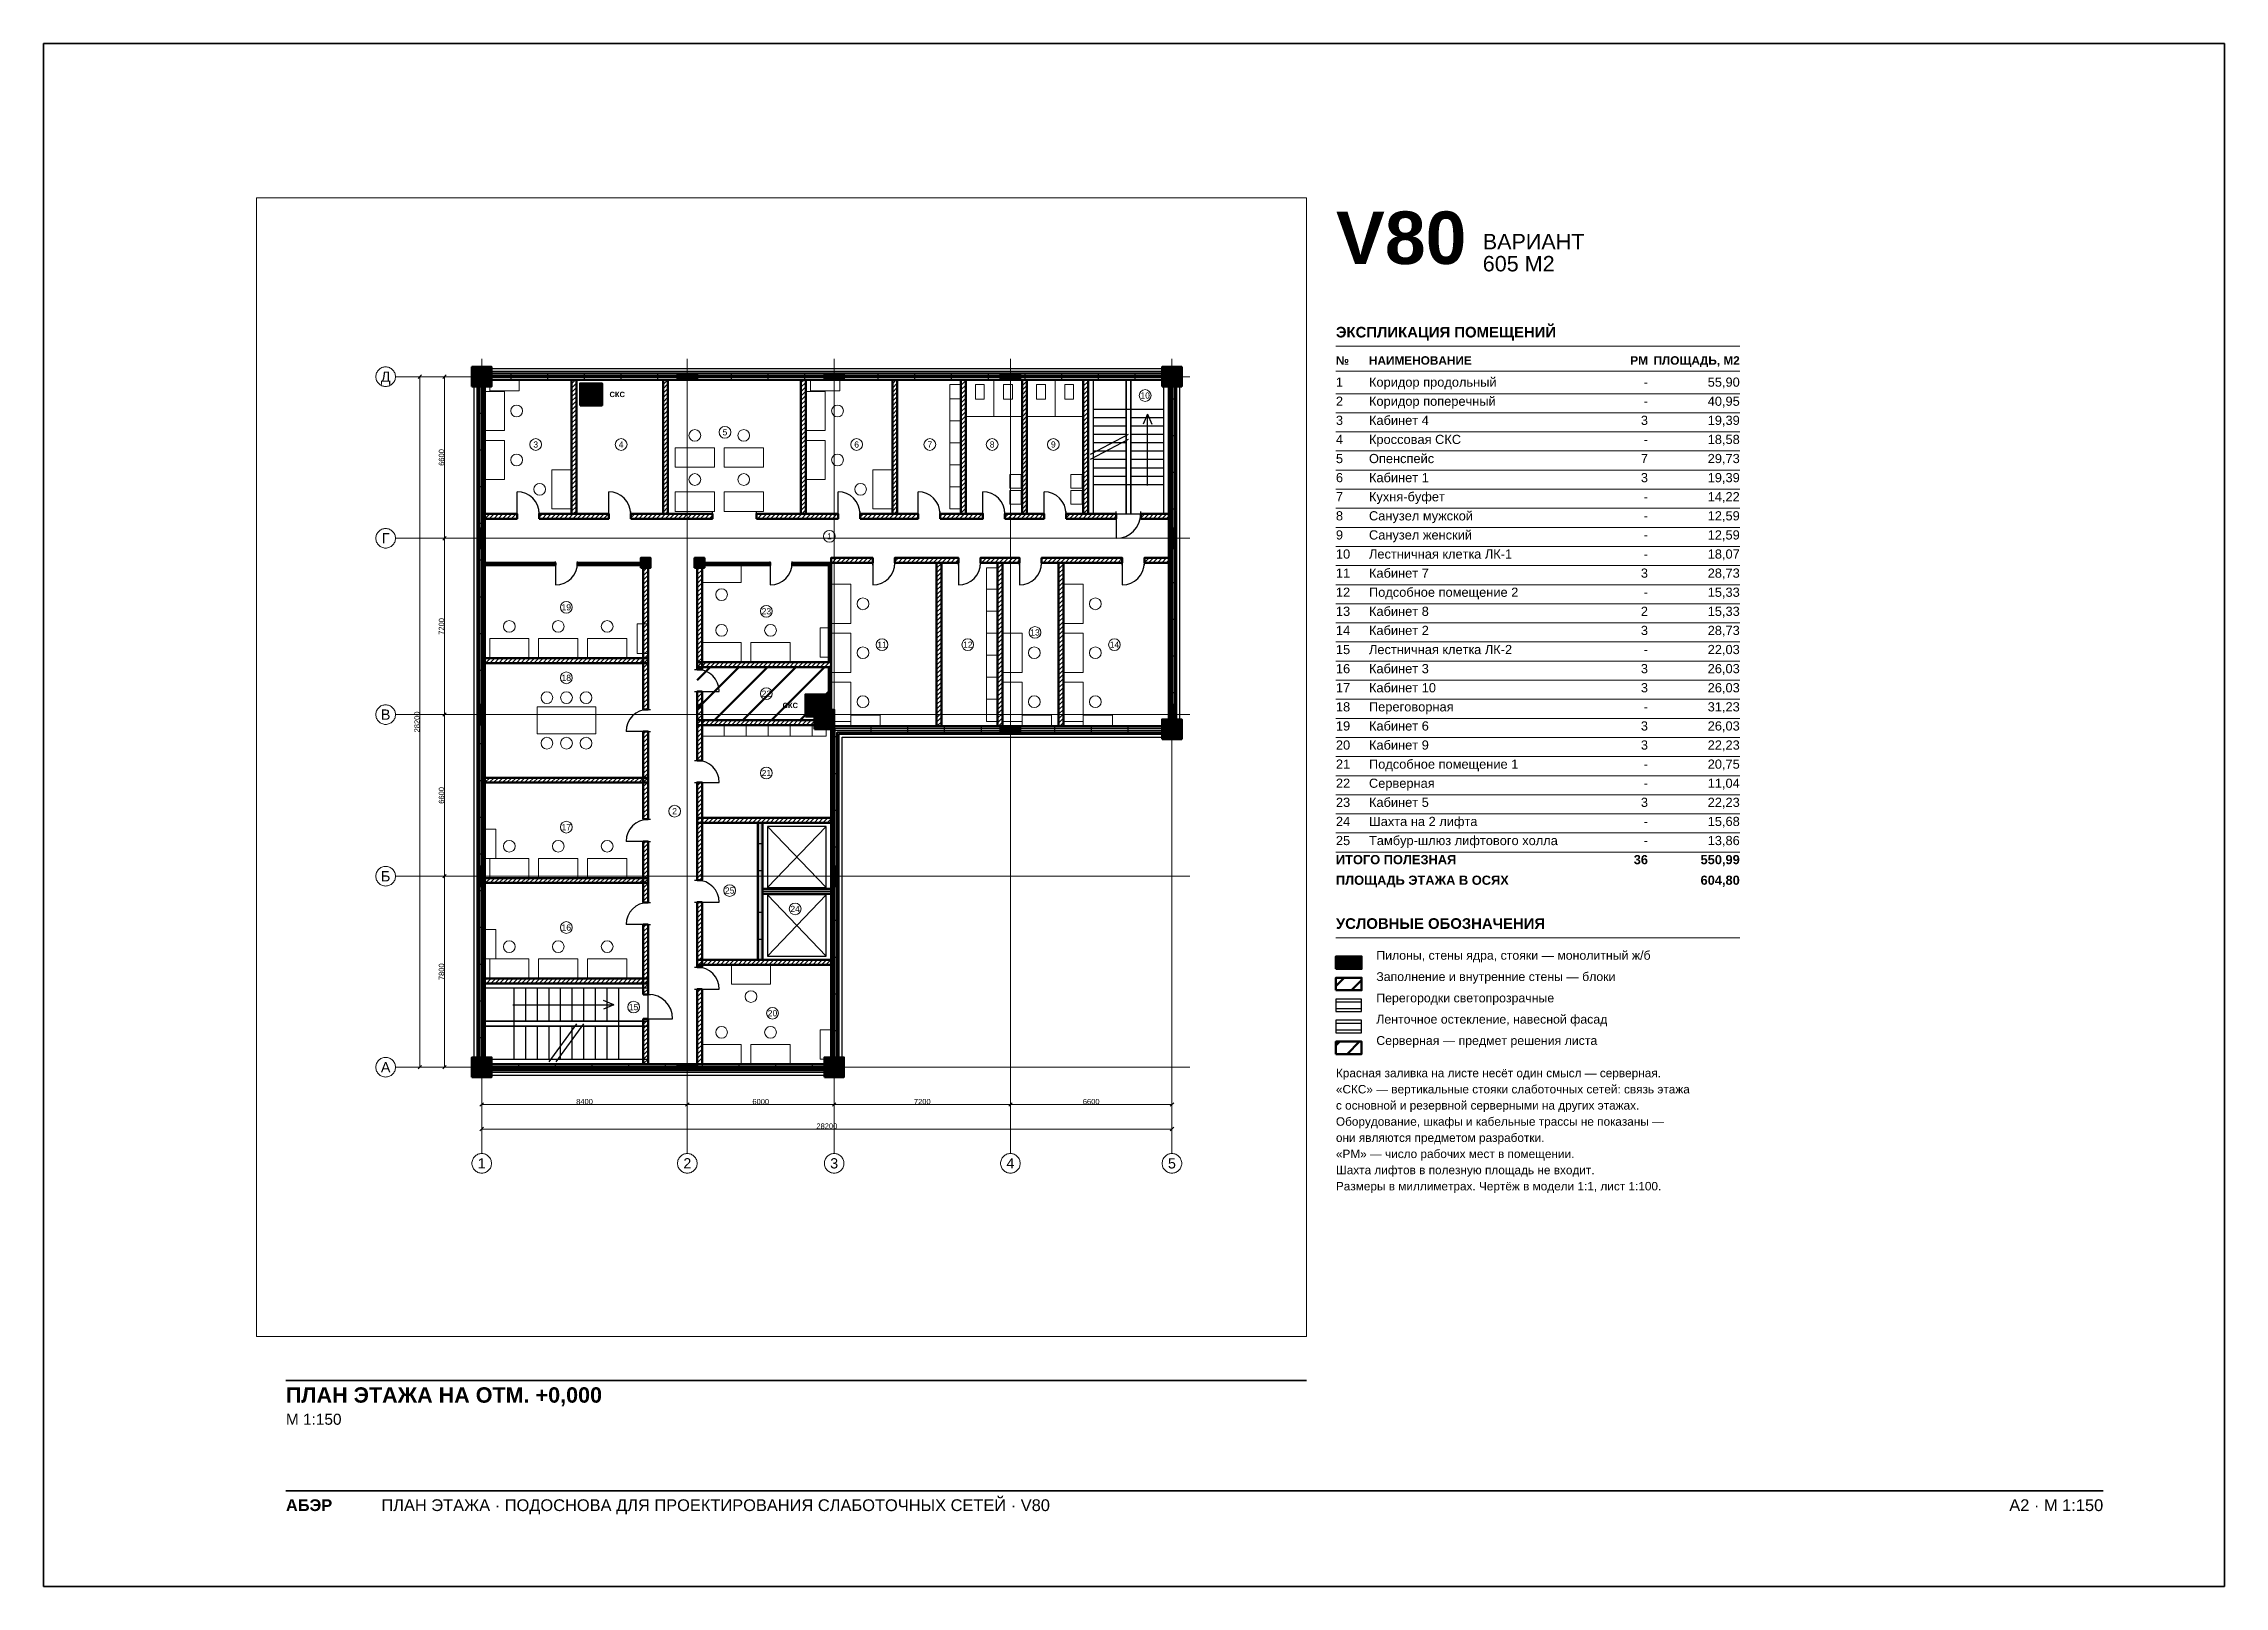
# Paper-space layout 'A2-1-100' of a CAD drawing. Header units: millimetres. Extents: x 0 to 594, y 0 to 420.
# The model-space entities are those that its viewports show. They can reach past a viewport. Long polylines and large blocks are cut down to what shows.
import ezdxf
from ezdxf.enums import TextEntityAlignment as Align

# ---------------------------------------------------------------- set-up
doc = ezdxf.new("R2010")
doc.units = ezdxf.units.MM
doc.linetypes.add('CENTER2', pattern=[2.541, 1.587, -0.318, 0.318, -0.318])
for name, color, linetype, lineweight in [('A-ANNO-LEGEND', 7, 'CONTINUOUS', 18), ('A-ANNO-NOTES', 8, 'CONTINUOUS', 13), ('A-ANNO-ROOM', 7, 'CONTINUOUS', 18), ('A-ANNO-TABLE', 7, 'CONTINUOUS', 18), ('A-DIMS', 8, 'CONTINUOUS', 13), ('A-DOOR', 3, 'CONTINUOUS', 25), ('A-ELEV', 7, 'CONTINUOUS', 25), ('A-FACADE-PANEL', 8, 'CONTINUOUS', 25), ('A-FURN', 8, 'CONTINUOUS', 18), ('A-GLAZ-RIBBON', 5, 'CONTINUOUS', 25), ('A-GRID', 8, 'CENTER2', 13), ('A-HATCH', 9, 'CONTINUOUS', 9), ('A-OUTLINE', 7, 'CONTINUOUS', 50), ('A-SANI', 8, 'CONTINUOUS', 18), ('A-STAIR', 7, 'CONTINUOUS', 25), ('A-TITLE', 7, 'CONTINUOUS', 35), ('A-VIEWPORT', 8, 'CONTINUOUS', 9), ('A-WALL-BLOCK', 9, 'CONTINUOUS', 50), ('A-WALL-GLASS', 4, 'CONTINUOUS', 25), ('A-WALL-RC', 7, 'CONTINUOUS', 50), ('E-SCS-RISER', 1, 'CONTINUOUS', 50), ('E-SERVER-ROOM', 1, 'CONTINUOUS', 50)]:
    doc.layers.add(name, color=color, linetype=linetype, lineweight=lineweight)
doc.styles.add('Arial', font='arial.ttf')
doc.styles.add('Arial-Bold', font='arialbd.ttf')
doc.styles.get("Standard").update_dxf_attribs({"font": 'arial.ttf'})

psp = doc.layouts.new('A2-1-100')

# ---------------------------------------------------------------- texts
at = {"layer": 'A-ANNO-LEGEND'}
for s, height, style, p in [('УСЛОВНЫЕ ОБОЗНАЧЕНИЯ', 2.9, 'Arial-Bold', (352, 179)), ('Пилоны, стены ядра, стояки — монолитный ж/б', 2.4, 'Arial', (363, 170.6)), ('Заполнение и внутренние стены — блоки', 2.4, 'Arial', (363, 164.8)), ('Перегородки светопрозрачные', 2.4, 'Arial', (363, 159)), ('Ленточное остекление, навесной фасад', 2.4, 'Arial', (363, 153.2)), ('Серверная — предмет решения листа', 2.4, 'Arial', (363, 147.4))]:
    psp.add_text(s, height=height, dxfattribs=dict(at, style=style)).set_placement(p)
at = {"layer": 'A-ANNO-NOTES', "style": 'Arial'}
for s, p in [('«СКС» — вертикальные стояки слаботочных сетей: связь этажа', (352, 134.2)), ('Красная заливка на листе несёт один смысл — серверная.', (352, 138.6)), ('с основной и резервной серверными на других этажах.', (352, 129.8)), ('Оборудование, шкафы и кабельные трассы не показаны —', (352, 125.4)), ('они являются предметом разработки.', (352, 121)), ('«РМ» — число рабочих мест в помещении.', (352, 116.6)), ('Шахта лифтов в полезную площадь не входит.', (352, 112.2)), ('Размеры в миллиметрах. Чертёж в модели 1:1, лист 1:100.', (352, 107.8))]:
    psp.add_text(s, height=2.3, dxfattribs=at).set_placement(p)
at = {"layer": 'A-ANNO-TABLE'}
for s, height, style, p in [('ЭКСПЛИКАЦИЯ ПОМЕЩЕНИЙ', 2.9, 'Arial-Bold', (352, 340)), ('№', 2.3, 'Arial-Bold', (352, 332.6)), ('НАИМЕНОВАНИЕ', 2.3, 'Arial-Bold', (361, 332.6)), ('1', 2.5, 'Arial', (352, 326.6)), ('Коридор продольный', 2.5, 'Arial', (361, 326.6)), ('2', 2.5, 'Arial', (352, 321.4)), ('Коридор поперечный', 2.5, 'Arial', (361, 321.4)), ('3', 2.5, 'Arial', (352, 316.2)), ('Кабинет 4', 2.5, 'Arial', (361, 316.2)), ('4', 2.5, 'Arial', (352, 311)), ('Кроссовая СКС', 2.5, 'Arial', (361, 311)), ('5', 2.5, 'Arial', (352, 305.8)), ('6', 2.5, 'Arial', (352, 300.6)), ('Опенспейс', 2.5, 'Arial', (361, 305.8)), ('Кабинет 1', 2.5, 'Arial', (361, 300.6)), ('7', 2.5, 'Arial', (352, 295.4)), ('Кухня-буфет', 2.5, 'Arial', (361, 295.4)), ('8', 2.5, 'Arial', (352, 290.2)), ('Санузел мужской', 2.5, 'Arial', (361, 290.2)), ('9', 2.5, 'Arial', (352, 285)), ('Санузел женский', 2.5, 'Arial', (361, 285)), ('10', 2.5, 'Arial', (352, 279.8)), ('Лестничная клетка ЛК-1', 2.5, 'Arial', (361, 279.8)), ('11', 2.5, 'Arial', (352, 274.6)), ('Кабинет 7', 2.5, 'Arial', (361, 274.6)), ('12', 2.5, 'Arial', (352, 269.4)), ('Подсобное помещение 2', 2.5, 'Arial', (361, 269.4)), ('13', 2.5, 'Arial', (352, 264.2)), ('14', 2.5, 'Arial', (352, 259)), ('Кабинет 8', 2.5, 'Arial', (361, 264.2)), ('Кабинет 2', 2.5, 'Arial', (361, 259)), ('15', 2.5, 'Arial', (352, 253.8)), ('Лестничная клетка ЛК-2', 2.5, 'Arial', (361, 253.8)), ('16', 2.5, 'Arial', (352, 248.6)), ('Кабинет 3', 2.5, 'Arial', (361, 248.6)), ('17', 2.5, 'Arial', (352, 243.4)), ('Кабинет 10', 2.5, 'Arial', (361, 243.4)), ('18', 2.5, 'Arial', (352, 238.2)), ('Переговорная', 2.5, 'Arial', (361, 238.2)), ('19', 2.5, 'Arial', (352, 233)), ('Кабинет 6', 2.5, 'Arial', (361, 233)), ('20', 2.5, 'Arial', (352, 227.8)), ('Кабинет 9', 2.5, 'Arial', (361, 227.8)), ('21', 2.5, 'Arial', (352, 222.6)), ('22', 2.5, 'Arial', (352, 217.4)), ('Серверная', 2.5, 'Arial', (361, 217.4)), ('Подсобное помещение 1', 2.5, 'Arial', (361, 222.6)), ('23', 2.5, 'Arial', (352, 212.2)), ('Кабинет 5', 2.5, 'Arial', (361, 212.2)), ('24', 2.5, 'Arial', (352, 207)), ('Шахта на 2 лифта', 2.5, 'Arial', (361, 207)), ('25', 2.5, 'Arial', (352, 201.8)), ('Тамбур-шлюз лифтового холла', 2.5, 'Arial', (361, 201.8)), ('ИТОГО ПОЛЕЗНАЯ', 2.5, 'Arial-Bold', (352, 196.6)), ('ПЛОЩАДЬ ЭТАЖА В ОСЯХ', 2.5, 'Arial-Bold', (352, 191))]:
    psp.add_text(s, height=height, dxfattribs=dict(at, style=style)).set_placement(p)
for s, height, style, p in [('РМ', 2.3, 'Arial-Bold', (437, 332.6)), ('ПЛОЩАДЬ, М2', 2.3, 'Arial-Bold', (462, 332.6)), ('-', 2.5, 'Arial', (437, 326.6)), ('55,90', 2.5, 'Arial', (462, 326.6)), ('-', 2.5, 'Arial', (437, 321.4)), ('40,95', 2.5, 'Arial', (462, 321.4)), ('3', 2.5, 'Arial', (437, 316.2)), ('19,39', 2.5, 'Arial', (462, 316.2)), ('-', 2.5, 'Arial', (437, 311)), ('18,58', 2.5, 'Arial', (462, 311)), ('3', 2.5, 'Arial', (437, 300.6)), ('7', 2.5, 'Arial', (437, 305.8)), ('29,73', 2.5, 'Arial', (462, 305.8)), ('19,39', 2.5, 'Arial', (462, 300.6)), ('14,22', 2.5, 'Arial', (462, 295.4)), ('-', 2.5, 'Arial', (437, 295.4)), ('-', 2.5, 'Arial', (437, 290.2)), ('12,59', 2.5, 'Arial', (462, 290.2)), ('-', 2.5, 'Arial', (437, 285)), ('12,59', 2.5, 'Arial', (462, 285)), ('-', 2.5, 'Arial', (437, 279.8)), ('18,07', 2.5, 'Arial', (462, 279.8)), ('3', 2.5, 'Arial', (437, 274.6)), ('28,73', 2.5, 'Arial', (462, 274.6)), ('-', 2.5, 'Arial', (437, 269.4)), ('15,33', 2.5, 'Arial', (462, 269.4)), ('3', 2.5, 'Arial', (437, 259)), ('2', 2.5, 'Arial', (437, 264.2)), ('28,73', 2.5, 'Arial', (462, 259)), ('15,33', 2.5, 'Arial', (462, 264.2)), ('22,03', 2.5, 'Arial', (462, 253.8)), ('3', 2.5, 'Arial', (437, 248.6)), ('-', 2.5, 'Arial', (437, 253.8)), ('26,03', 2.5, 'Arial', (462, 248.6)), ('3', 2.5, 'Arial', (437, 243.4)), ('26,03', 2.5, 'Arial', (462, 243.4)), ('-', 2.5, 'Arial', (437, 238.2)), ('31,23', 2.5, 'Arial', (462, 238.2)), ('3', 2.5, 'Arial', (437, 233)), ('26,03', 2.5, 'Arial', (462, 233)), ('3', 2.5, 'Arial', (437, 227.8)), ('22,23', 2.5, 'Arial', (462, 227.8)), ('-', 2.5, 'Arial', (437, 222.6)), ('20,75', 2.5, 'Arial', (462, 222.6)), ('11,04', 2.5, 'Arial', (462, 217.4)), ('3', 2.5, 'Arial', (437, 212.2)), ('-', 2.5, 'Arial', (437, 217.4)), ('22,23', 2.5, 'Arial', (462, 212.2)), ('-', 2.5, 'Arial', (437, 207)), ('15,68', 2.5, 'Arial', (462, 207)), ('-', 2.5, 'Arial', (437, 201.8)), ('13,86', 2.5, 'Arial', (462, 201.8)), ('36', 2.5, 'Arial-Bold', (437, 196.6)), ('550,99', 2.5, 'Arial-Bold', (462, 196.6)), ('604,80', 2.5, 'Arial-Bold', (462, 191))]:
    psp.add_text(s, height=height, dxfattribs=dict(at, style=style)).set_placement(p, align=Align.RIGHT)
at = {"layer": 'A-TITLE'}
for s, height, style, p in [('V80', 14.3, 'Arial-Bold', (352, 360)), ('ВАРИАНТ', 4.2, 'Arial', (392, 364)), ('605 М2', 4.2, 'Arial', (392, 358)), ('ПЛАН ЭТАЖА НА ОТМ. +0,000', 4.2, 'Arial-Bold', (66, 50)), ('М 1:150', 3, 'Arial', (66, 44)), ('ПЛАН ЭТАЖА · ПОДОСНОВА ДЛЯ ПРОЕКТИРОВАНИЯ СЛАБОТОЧНЫХ СЕТЕЙ · V80', 3.2, 'Arial', (92, 20.5)), ('АБЭР', 3.2, 'Arial-Bold', (66, 20.5))]:
    psp.add_text(s, height=height, dxfattribs=dict(at, style=style)).set_placement(p)
at = {"layer": 'A-TITLE', "style": 'Arial'}
psp.add_text('A2 · М 1:150', height=3.2, dxfattribs=at).set_placement((561, 20.5), align=Align.RIGHT)

msp = doc.modelspace()

# ---------------------------------------------------------------- texts
at = {"layer": 'A-ANNO-ROOM'}
for s, p in [('10', (27105, 27430)), ('5', (9937, 25930)), ('3', (2205, 25430)), ('4', (5696, 25430)), ('6', (15317, 25430)), ('7', (18308, 25430)), ('8', (20855, 25430)), ('9', (23355, 25430)), ('1', (14205, 21680)), ('19', (3455, 18781)), ('23', (11630, 18620)), ('13', (22605, 17755)), ('11', (16355, 17255)), ('12', (19859, 17255)), ('14', (25851, 17255)), ('18', (3455, 15903)), ('22', (11630, 15255)), ('21', (11630, 12015)), ('17', (3455, 9804)), ('2', (7880, 10455)), ('25', (10130, 7215)), ('24', (12805, 6465)), ('16', (3455, 5705)), ('15', (6205, 2455)), ('20', (11880, 2205))]:
    msp.add_text(s, height=250, dxfattribs=at).set_placement(p, align=Align.MIDDLE_CENTER)
at = {"layer": 'A-DIMS'}
for s, p in [('6600', (-1645, 24900)), ('7200', (-1645, 18000)), ('28200', (-2645, 14100)), ('6600', (-1645, 11100)), ('7800', (-1645, 3900))]:
    msp.add_text(s, height=220, rotation=90, dxfattribs=at).set_placement(p, align=Align.MIDDLE_CENTER)
for s, p in [('8400', (4200, -1405)), ('6000', (11400, -1405)), ('7200', (18000, -1405)), ('6600', (24900, -1405)), ('28200', (14100, -2405))]:
    msp.add_text(s, height=220, dxfattribs=at).set_placement(p, align=Align.MIDDLE_CENTER)
at = {"layer": 'A-GRID'}
for s, p in [('Д', (-3925, 28200)), ('Г', (-3925, 21600)), ('В', (-3925, 14400)), ('Б', (-3925, 7800)), ('А', (-3925, 0)), ('1', (0, -3925)), ('2', (8400, -3925)), ('3', (14400, -3925)), ('4', (21600, -3925)), ('5', (28200, -3925))]:
    msp.add_text(s, height=420, dxfattribs=at).set_placement(p, align=Align.MIDDLE_CENTER)
at = {"layer": 'E-SCS-RISER', "style": 'Arial-Bold'}
for p in [(5536, 27475), (12605, 14775)]:
    msp.add_text('СКС', height=220, dxfattribs=at).set_placement(p, align=Align.MIDDLE_CENTER)

# ---------------------------------------------------------------- hatches: boundary and pattern name
at = {"layer": 'A-HATCH'}
h = msp.add_hatch(dxfattribs=at)
h.set_pattern_fill('ANSI31', scale=40)
h.paths.add_polyline_path([(3666, 22600), (3866, 22600), (3866, 28075), (3866, 28075), (3666, 28075), (3666, 28075)])
h = msp.add_hatch(dxfattribs=at)
h.set_pattern_fill('ANSI31', scale=40)
h.paths.add_polyline_path([(7407, 22600), (7607, 22600), (7607, 28075), (7607, 28075), (7407, 28075), (7407, 28075)])
h = msp.add_hatch(dxfattribs=at)
h.set_pattern_fill('ANSI31', scale=40)
h.paths.add_polyline_path([(13037, 22600), (13237, 22600), (13237, 28075), (13237, 28075), (13037, 28075), (13037, 28075)])
h = msp.add_hatch(dxfattribs=at)
h.set_pattern_fill('ANSI31', scale=40)
h.paths.add_polyline_path([(16778, 22600), (16978, 22600), (16978, 28075), (16978, 28075), (16778, 28075), (16778, 28075)])
h = msp.add_hatch(dxfattribs=at)
h.set_pattern_fill('ANSI31', scale=40)
h.paths.add_polyline_path([(19575, 22600), (19775, 22600), (19775, 28075), (19775, 28075), (19575, 28075), (19575, 28075)])
h = msp.add_hatch(dxfattribs=at)
h.set_pattern_fill('ANSI31', scale=40)
h.paths.add_polyline_path([(22075, 22600), (22275, 22600), (22275, 28075), (22275, 28075), (22075, 28075), (22075, 28075)])
h = msp.add_hatch(dxfattribs=at)
h.set_pattern_fill('ANSI31', scale=40)
h.paths.add_polyline_path([(24575, 22600), (24775, 22600), (24775, 28075), (24775, 28075), (24575, 28075), (24575, 28075)])
h = msp.add_hatch(dxfattribs=at)
h.set_pattern_fill('ANSI31', scale=40)
h.paths.add_polyline_path([(125, 22400), (125, 22400), (1445.5, 22400), (1445.5, 22600), (125, 22600), (125, 22600)])
h = msp.add_hatch(dxfattribs=at)
h.set_pattern_fill('ANSI31', scale=40)
h.paths.add_polyline_path([(2345.5, 22400), (5186.5, 22400), (5186.5, 22600), (2345.5, 22600)])
h = msp.add_hatch(dxfattribs=at)
h.set_pattern_fill('ANSI31', scale=40)
h.paths.add_polyline_path([(6086.5, 22400), (9422, 22400), (9422, 22600), (6086.5, 22600)])
h = msp.add_hatch(dxfattribs=at)
h.set_pattern_fill('ANSI31', scale=40)
h.paths.add_polyline_path([(11222, 22400), (14557.5, 22400), (14557.5, 22600), (11222, 22600)])
h = msp.add_hatch(dxfattribs=at)
h.set_pattern_fill('ANSI31', scale=40)
h.paths.add_polyline_path([(15457.5, 22400), (17826.5, 22400), (17826.5, 22600), (15457.5, 22600)])
h = msp.add_hatch(dxfattribs=at)
h.set_pattern_fill('ANSI31', scale=40)
h.paths.add_polyline_path([(18726.5, 22400), (20475, 22400), (20475, 22600), (18726.5, 22600)])
h = msp.add_hatch(dxfattribs=at)
h.set_pattern_fill('ANSI31', scale=40)
h.paths.add_polyline_path([(21375, 22400), (22975, 22400), (22975, 22600), (21375, 22600)])
h = msp.add_hatch(dxfattribs=at)
h.set_pattern_fill('ANSI31', scale=40)
h.paths.add_polyline_path([(23875, 22400), (25925, 22400), (25925, 22600), (23875, 22600)])
h = msp.add_hatch(dxfattribs=at)
h.set_pattern_fill('ANSI31', scale=40)
h.paths.add_polyline_path([(26925, 22400), (28075, 22400), (28075, 22400), (28075, 22600), (28075, 22600), (26925, 22600)])
h = msp.add_hatch(dxfattribs=at)
h.set_pattern_fill('ANSI31', scale=40)
h.paths.add_polyline_path([(125, 20500), (125, 20500), (3012.5, 20500), (3012.5, 20600), (125, 20600), (125, 20600)])
h = msp.add_hatch(dxfattribs=at)
h.set_pattern_fill('ANSI31', scale=40)
h.paths.add_polyline_path([(3912.5, 20500), (6600, 20500), (6600, 20600), (3912.5, 20600)])
h = msp.add_hatch(dxfattribs=at)
h.set_pattern_fill('ANSI31', scale=40)
h.paths.add_polyline_path([(6600, 14612), (6800, 14612), (6800, 20600), (6600, 20600)])
h = msp.add_hatch(dxfattribs=at)
h.set_pattern_fill('ANSI31', scale=40)
h.paths.add_polyline_path([(8800, 16240), (9000, 16240), (9000, 20600), (8800, 20600)])
h = msp.add_hatch(dxfattribs=at)
h.set_pattern_fill('ANSI31', scale=40)
h.paths.add_polyline_path([(9000, 20500), (11787.5, 20500), (11787.5, 20600), (9000, 20600)])
h = msp.add_hatch(dxfattribs=at)
h.set_pattern_fill('ANSI31', scale=40)
h.paths.add_polyline_path([(12687.5, 20500), (14275, 20500), (14275, 20600), (12687.5, 20600)])
h = msp.add_hatch(dxfattribs=at)
h.set_pattern_fill('ANSI31', scale=40)
h.paths.add_polyline_path([(14175, 16540), (14275, 16540), (14275, 20500), (14175, 20500)])
h = msp.add_hatch(dxfattribs=at)
h.set_pattern_fill('ANSI31', scale=40)
h.paths.add_polyline_path([(14275, 20600), (15977, 20600), (15977, 20800), (14275, 20800)])
h = msp.add_hatch(dxfattribs=at)
h.set_pattern_fill('ANSI31', scale=40)
h.paths.add_polyline_path([(16877, 20600), (19477, 20600), (19477, 20800), (16877, 20800)])
h = msp.add_hatch(dxfattribs=at)
h.set_pattern_fill('ANSI31', scale=40)
h.paths.add_polyline_path([(18579, 13925), (18779, 13925), (18779, 13925), (18779, 20600), (18579, 20600), (18579, 13925)])
h = msp.add_hatch(dxfattribs=at)
h.set_pattern_fill('ANSI31', scale=40)
h.paths.add_polyline_path([(20377, 20600), (21973, 20600), (21973, 20800), (20377, 20800)])
h = msp.add_hatch(dxfattribs=at)
h.set_pattern_fill('ANSI31', scale=40)
h.paths.add_polyline_path([(21075, 13925), (21275, 13925), (21275, 13925), (21275, 20600), (21075, 20600), (21075, 13925)])
h = msp.add_hatch(dxfattribs=at)
h.set_pattern_fill('ANSI31', scale=40)
h.paths.add_polyline_path([(22873, 20600), (26173, 20600), (26173, 20800), (22873, 20800)])
h = msp.add_hatch(dxfattribs=at)
h.set_pattern_fill('ANSI31', scale=40)
h.paths.add_polyline_path([(23571, 13925), (23771, 13925), (23771, 13925), (23771, 20600), (23571, 20600), (23571, 13925)])
h = msp.add_hatch(dxfattribs=at)
h.set_pattern_fill('ANSI31', scale=40)
h.paths.add_polyline_path([(27073, 20600), (28075, 20600), (28075, 20600), (28075, 20800), (28075, 20800), (27073, 20800)])
h = msp.add_hatch(dxfattribs=at)
h.set_pattern_fill('ANSI31', scale=40)
h.paths.add_polyline_path([(125, 16501), (125, 16501), (6800, 16501), (6800, 16701), (125, 16701), (125, 16701)])
h = msp.add_hatch(dxfattribs=at)
h.set_pattern_fill('ANSI31', scale=40)
h.paths.add_polyline_path([(8800, 16340), (14275, 16340), (14275, 16540), (8800, 16540)])
h = msp.add_hatch(dxfattribs=at)
h.set_pattern_fill('ANSI31', scale=40)
h.paths.add_polyline_path([(14175, 14175), (14275, 14175), (14275, 16340), (14175, 16340)])
h = msp.add_hatch(dxfattribs=at)
h.set_pattern_fill('ANSI31', scale=40)
h.paths.add_polyline_path([(8800, 12530), (9000, 12530), (9000, 15340), (8800, 15340)])
h = msp.add_hatch(dxfattribs=at)
h.set_pattern_fill('ANSI31', scale=40)
h.paths.add_polyline_path([(6600, 10123.5), (6800, 10123.5), (6800, 13712), (6600, 13712)])
h = msp.add_hatch(dxfattribs=at)
h.set_pattern_fill('ANSI31', scale=40)
h.paths.add_polyline_path([(8800, 13975), (14275, 13975), (14275, 14175), (8800, 14175)])
h = msp.add_hatch(dxfattribs=at)
h.set_pattern_fill('ANSI31', scale=40)
h.paths.add_polyline_path([(125, 11623), (125, 11623), (6800, 11623), (6800, 11823), (125, 11823), (125, 11823)])
h = msp.add_hatch(dxfattribs=at)
h.set_pattern_fill('ANSI31', scale=40)
h.paths.add_polyline_path([(8800, 7635), (9000, 7635), (9000, 11630), (8800, 11630)])
h = msp.add_hatch(dxfattribs=at)
h.set_pattern_fill('ANSI31', scale=40)
h.paths.add_polyline_path([(8800, 9985), (14275, 9985), (14275, 9985), (14275, 10185), (14275, 10185), (8800, 10185)])
h = msp.add_hatch(dxfattribs=at)
h.set_pattern_fill('ANSI31', scale=40)
h.paths.add_polyline_path([(6600, 6724.5), (6800, 6724.5), (6800, 9223.5), (6600, 9223.5)])
h = msp.add_hatch(dxfattribs=at)
h.set_pattern_fill('ANSI31', scale=40)
h.paths.add_polyline_path([(125, 7524), (125, 7524), (6800, 7524), (6800, 7724), (125, 7724), (125, 7724)])
h = msp.add_hatch(dxfattribs=at)
h.set_pattern_fill('ANSI31', scale=40)
h.paths.add_polyline_path([(8800, 4085), (9000, 4085), (9000, 6735), (8800, 6735)])
h = msp.add_hatch(dxfattribs=at)
h.set_pattern_fill('ANSI31', scale=40)
h.paths.add_polyline_path([(6600, 2975), (6800, 2975), (6800, 5824.5), (6600, 5824.5)])
h = msp.add_hatch(dxfattribs=at)
h.set_pattern_fill('ANSI31', scale=40)
h.paths.add_polyline_path([(125, 3425), (125, 3425), (6800, 3425), (6800, 3625), (125, 3625), (125, 3625)])
h = msp.add_hatch(dxfattribs=at)
h.set_pattern_fill('ANSI31', scale=40)
h.paths.add_polyline_path([(8800, 4185), (14275, 4185), (14275, 4185), (14275, 4385), (14275, 4385), (8800, 4385)])
h = msp.add_hatch(dxfattribs=at)
h.set_pattern_fill('ANSI31', scale=40)
h.paths.add_polyline_path([(8800, 125), (9000, 125), (9000, 125), (9000, 3185), (8800, 3185), (8800, 125)])
h = msp.add_hatch(dxfattribs=at)
h.set_pattern_fill('ANSI31', scale=40)
h.paths.add_polyline_path([(6600, 125), (6800, 125), (6800, 125), (6800, 1975), (6600, 1975), (6600, 125)])
at = {"layer": 'A-WALL-RC'}
h = msp.add_hatch(color=7, dxfattribs=at)
h.dxf.hatch_style = 1
h.paths.add_polyline_path([(-400, 27800), (400, 27800), (400, 28600), (-400, 28600)])
h = msp.add_hatch(color=7, dxfattribs=at)
h.dxf.hatch_style = 1
h.paths.add_polyline_path([(27800, 27800), (28600, 27800), (28600, 28600), (27800, 28600)])
h = msp.add_hatch(color=7, dxfattribs=at)
h.dxf.hatch_style = 1
h.paths.add_polyline_path([(8000, 28075), (8800, 28075), (8800, 28325), (8000, 28325)])
h = msp.add_hatch(color=7, dxfattribs=at)
h.dxf.hatch_style = 1
h.paths.add_polyline_path([(14000, 28075), (14800, 28075), (14800, 28325), (14000, 28325)])
h = msp.add_hatch(color=7, dxfattribs=at)
h.dxf.hatch_style = 1
h.paths.add_polyline_path([(21200, 28075), (22000, 28075), (22000, 28325), (21200, 28325)])
h = msp.add_hatch(color=7, dxfattribs=at)
h.dxf.hatch_style = 1
h.paths.add_polyline_path([(-125, 21200), (125, 21200), (125, 22000), (-125, 22000)])
h = msp.add_hatch(color=7, dxfattribs=at)
h.dxf.hatch_style = 1
h.paths.add_polyline_path([(28075, 21200), (28325, 21200), (28325, 22000), (28075, 22000)])
h = msp.add_hatch(color=7, dxfattribs=at)
h.dxf.hatch_style = 1
h.paths.add_polyline_path([(6500, 20400), (6900, 20400), (6900, 20800), (6500, 20800)])
h = msp.add_hatch(color=7, dxfattribs=at)
h.dxf.hatch_style = 1
h.paths.add_polyline_path([(8700, 20400), (9100, 20400), (9100, 20800), (8700, 20800)])
h = msp.add_hatch(color=7, dxfattribs=at)
h.dxf.hatch_style = 1
h.paths.add_polyline_path([(-125, 14000), (125, 14000), (125, 14800), (-125, 14800)])
h = msp.add_hatch(color=7, dxfattribs=at)
h.dxf.hatch_style = 1
h.paths.add_polyline_path([(13600, 13800), (14400, 13800), (14400, 14600), (13600, 14600)])
h = msp.add_hatch(color=7, dxfattribs=at)
h.dxf.hatch_style = 1
h.paths.add_polyline_path([(28075, 14000), (28325, 14000), (28325, 14800), (28075, 14800)])
h = msp.add_hatch(color=7, dxfattribs=at)
h.dxf.hatch_style = 1
h.paths.add_polyline_path([(21200, 13675), (22000, 13675), (22000, 13925), (21200, 13925)])
h = msp.add_hatch(color=7, dxfattribs=at)
h.dxf.hatch_style = 1
h.paths.add_polyline_path([(27800, 13400), (28600, 13400), (28600, 14200), (27800, 14200)])
h = msp.add_hatch(color=7, dxfattribs=at)
h.dxf.hatch_style = 1
h.paths.add_polyline_path([(11275, 4385), (11475, 4385), (11475, 9985), (11275, 9985)])
h = msp.add_hatch(color=7, dxfattribs=at)
h.dxf.hatch_style = 1
h.paths.add_polyline_path([(-125, 7400), (125, 7400), (125, 8200), (-125, 8200)])
h = msp.add_hatch(color=7, dxfattribs=at)
h.dxf.hatch_style = 1
h.paths.add_polyline_path([(14275, 7400), (14525, 7400), (14525, 8200), (14275, 8200)])
h = msp.add_hatch(color=7, dxfattribs=at)
h.dxf.hatch_style = 1
h.paths.add_polyline_path([(11475, 7085), (14275, 7085), (14275, 7085), (14275, 7285), (14275, 7285), (11475, 7285)])
h = msp.add_hatch(color=7, dxfattribs=at)
h.dxf.hatch_style = 1
h.paths.add_polyline_path([(-400, -400), (400, -400), (400, 400), (-400, 400)])
h = msp.add_hatch(color=7, dxfattribs=at)
h.dxf.hatch_style = 1
h.paths.add_polyline_path([(8000, -125), (8800, -125), (8800, 125), (8000, 125)])
h = msp.add_hatch(color=7, dxfattribs=at)
h.dxf.hatch_style = 1
h.paths.add_polyline_path([(14000, -400), (14800, -400), (14800, 400), (14000, 400)])
at = {"layer": 'E-SCS-RISER'}
h = msp.add_hatch(color=7, dxfattribs=at)
h.dxf.hatch_style = 1
h.paths.add_polyline_path([(4016, 27025), (4916, 27025), (4916, 27925), (4016, 27925)])
h = msp.add_hatch(color=7, dxfattribs=at)
h.dxf.hatch_style = 1
h.paths.add_polyline_path([(13225, 14325), (14125, 14325), (14125, 15225), (13225, 15225)])
at = {"layer": 'E-SERVER-ROOM'}
h = msp.add_hatch(dxfattribs=at)
h.set_pattern_fill('ANSI31', scale=260)
h.paths.add_polyline_path([(8800, 14175), (14275, 14175), (14275, 16340), (8800, 16340)])

# ---------------------------------------------------------------- linework, layer by layer
at = {"layer": 'A-ANNO-ROOM'}
for centre in [(27105, 27430), (9937, 25930), (2205, 25430), (5696, 25430), (15317, 25430), (18308, 25430), (20855, 25430), (23355, 25430), (14205, 21680), (3455, 18781), (11630, 18620), (22605, 17755), (16355, 17255), (19859, 17255), (25851, 17255), (3455, 15903), (11630, 15255), (11630, 12015), (7880, 10455), (3455, 9804), (10130, 7215), (12805, 6465), (3455, 5705), (6205, 2455), (11880, 2205)]:
    msp.add_circle(centre, 240, dxfattribs=at)
at = {"layer": 'A-DIMS'}
for p, q in [((-2595.71, 28129.29), (-2454.29, 28270.71)), ((-2525, 0), (-2525, 28200)), ((-1595.71, 28129.29), (-1454.29, 28270.71)), ((-1525, 21600), (-1525, 28200)), ((-1595.71, 21529.29), (-1454.29, 21670.71)), ((-1595.71, 21529.29), (-1454.29, 21670.71)), ((-1525, 14400), (-1525, 21600)), ((-1595.71, 14329.29), (-1454.29, 14470.71)), ((-1595.71, 14329.29), (-1454.29, 14470.71)), ((-1525, 7800), (-1525, 14400)), ((-1595.71, 7729.29), (-1454.29, 7870.71)), ((-1595.71, 7729.29), (-1454.29, 7870.71)), ((-1525, 0), (-1525, 7800)), ((-2595.71, -70.71), (-2454.29, 70.71)), ((-1595.71, -70.71), (-1454.29, 70.71)), ((-70.71, -1595.71), (70.71, -1454.29)), ((0, -1525), (8400, -1525)), ((8329.29, -1595.71), (8470.71, -1454.29)), ((8329.29, -1595.71), (8470.71, -1454.29)), ((8400, -1525), (14400, -1525)), ((14329.29, -1595.71), (14470.71, -1454.29)), ((14329.29, -1595.71), (14470.71, -1454.29)), ((14400, -1525), (21600, -1525)), ((21529.29, -1595.71), (21670.71, -1454.29)), ((21529.29, -1595.71), (21670.71, -1454.29)), ((21600, -1525), (28200, -1525)), ((28129.29, -1595.71), (28270.71, -1454.29)), ((-70.71, -2595.71), (70.71, -2454.29)), ((0, -2525), (28200, -2525)), ((28129.29, -2595.71), (28270.71, -2454.29))]:
    msp.add_line(p, q, dxfattribs=at)
at = {"layer": 'A-DOOR'}
for p, q in [((1445.5, 22600), (1445.5, 23500)), ((5186.5, 22600), (5186.5, 23500)), ((14557.5, 22600), (14557.5, 23500)), ((17826.5, 22600), (17826.5, 23500)), ((20475, 22600), (20475, 23500)), ((22975, 22600), (22975, 23500)), ((1445.5, 22500), (1445.5, 22700)), ((2345.5, 22500), (2345.5, 22700)), ((5186.5, 22500), (5186.5, 22700)), ((6086.5, 22500), (6086.5, 22700)), ((9422, 22500), (9422, 22700)), ((11222, 22500), (11222, 22700)), ((14557.5, 22500), (14557.5, 22700)), ((15457.5, 22500), (15457.5, 22700)), ((17826.5, 22500), (17826.5, 22700)), ((18726.5, 22500), (18726.5, 22700)), ((20475, 22500), (20475, 22700)), ((21375, 22500), (21375, 22700)), ((22975, 22500), (22975, 22700)), ((23875, 22500), (23875, 22700)), ((25925, 22500), (25925, 22700)), ((25925, 22600), (25925, 21600)), ((26925, 22500), (26925, 22700)), ((3012.5, 20550), (3012.5, 20650)), ((3012.5, 20600), (3012.5, 19700)), ((3912.5, 20550), (3912.5, 20650)), ((11787.5, 20550), (11787.5, 20650)), ((11787.5, 20600), (11787.5, 19700)), ((12687.5, 20550), (12687.5, 20650)), ((15977, 20500), (15977, 20700)), ((15977, 20600), (15977, 19700)), ((16877, 20500), (16877, 20700)), ((19477, 20500), (19477, 20700)), ((19477, 20600), (19477, 19700)), ((20377, 20500), (20377, 20700)), ((21973, 20500), (21973, 20700)), ((21973, 20600), (21973, 19700)), ((22873, 20500), (22873, 20700)), ((26173, 20500), (26173, 20700)), ((26173, 20600), (26173, 19700)), ((27073, 20500), (27073, 20700)), ((8700, 16240), (8900, 16240)), ((8700, 15340), (8900, 15340)), ((8800, 15340), (9700, 15340)), ((6700, 14612), (6900, 14612)), ((6800, 13712), (5900, 13712)), ((6700, 13712), (6900, 13712)), ((8700, 12530), (8900, 12530)), ((8700, 11630), (8900, 11630)), ((8800, 11630), (9700, 11630)), ((6700, 10123.5), (6900, 10123.5)), ((6800, 9223.5), (5900, 9223.5)), ((6700, 9223.5), (6900, 9223.5)), ((11275, 9135), (11475, 9135)), ((11275, 8035), (11475, 8035)), ((8700, 7635), (8900, 7635)), ((6700, 6724.5), (6900, 6724.5)), ((8700, 6735), (8900, 6735)), ((8800, 6735), (9700, 6735)), ((11275, 6335), (11475, 6335)), ((6800, 5824.5), (5900, 5824.5)), ((6700, 5824.5), (6900, 5824.5)), ((11275, 5235), (11475, 5235)), ((8700, 4085), (8900, 4085)), ((6700, 2975), (6900, 2975)), ((8700, 3185), (8900, 3185)), ((8800, 3185), (9700, 3185)), ((6700, 1975), (6900, 1975)), ((6800, 1975), (7800, 1975))]:
    msp.add_line(p, q, dxfattribs=at)
for centre, radius, start, end in [((1445.5, 22600), 900, 0, 90), ((5186.5, 22600), 900, 0, 90), ((14557.5, 22600), 900, 0, 90), ((17826.5, 22600), 900, 0, 90), ((20475, 22600), 900, 0, 90), ((22975, 22600), 900, 0, 90), ((25925, 22600), 1000, -90, 0), ((3012.5, 20600), 900, -90, 0), ((11787.5, 20600), 900, -90, 0), ((15977, 20600), 900, -90, 0), ((19477, 20600), 900, -90, 0), ((21973, 20600), 900, -90, 0), ((26173, 20600), 900, -90, 0), ((8800, 15340), 900, 0, 90), ((6800, 13712), 900, 90, 180), ((8800, 11630), 900, 0, 90), ((6800, 9223.5), 900, 90, 180), ((8800, 6735), 900, 0, 90), ((6800, 5824.5), 900, 90, 180), ((8800, 3185), 900, 0, 90), ((6800, 1975), 1000, 0, 90)]:
    msp.add_arc(centre, radius, start, end, dxfattribs=at)
at = {"layer": 'A-ELEV'}
for p, q in [((11675, 7335), (14075, 9835)), ((11675, 9835), (14075, 7335)), ((11475, 7185), (14275, 7185)), ((11675, 4535), (14075, 7035)), ((11675, 7035), (14075, 4535))]:
    msp.add_line(p, q, dxfattribs=at)
for points in [[(11675, 7335), (14075, 7335), (14075, 9835), (11675, 9835)], [(11675, 4535), (14075, 4535), (14075, 7035), (11675, 7035)]]:
    msp.add_lwpolyline(points, close=True, dxfattribs=at)
at = {"layer": 'A-FACADE-PANEL'}
for points in [[(-325, -325), (14725, -325), (14725, 13475), (28525, 13475), (28525, 28525), (-325, 28525)], [(-205, -205), (14605, -205), (14605, 13595), (28405, 13595), (28405, 28405), (-205, 28405)]]:
    msp.add_lwpolyline(points, close=True, dxfattribs=at)
at = {"layer": 'A-FURN'}
for p, q in [((19125, 27300), (19575, 27300)), ((19125, 26400), (19575, 26400)), ((19125, 25500), (19575, 25500)), ((19125, 24600), (19575, 24600)), ((19125, 23700), (19575, 23700)), ((20625, 19525), (21075, 19525)), ((20625, 18625), (21075, 18625)), ((20625, 17725), (21075, 17725)), ((20625, 16825), (21075, 16825)), ((20625, 15925), (21075, 15925)), ((20625, 15025), (21075, 15025)), ((9900, 13525), (9900, 13975)), ((10800, 13525), (10800, 13975)), ((11700, 13525), (11700, 13975)), ((12600, 13525), (12600, 13975)), ((13500, 13525), (13500, 13975))]:
    msp.add_line(p, q, dxfattribs=at)
for points in [[(325, 27625), (1525, 27625), (1525, 28075), (325, 28075)], [(13437, 27625), (14637, 27625), (14637, 28075), (13437, 28075)], [(19125, 22800), (19575, 22800), (19575, 27875), (19125, 27875)], [(125, 26000), (925, 26000), (925, 27600), (125, 27600)], [(13237, 26000), (14037, 26000), (14037, 27600), (13237, 27600)], [(125, 24000), (925, 24000), (925, 25600), (125, 25600)], [(7907, 24500), (9507, 24500), (9507, 25300), (7907, 25300)], [(9907, 24500), (11507, 24500), (11507, 25300), (9907, 25300)], [(13237, 24000), (14037, 24000), (14037, 25600), (13237, 25600)], [(2866, 22800), (3666, 22800), (3666, 24400), (2866, 24400)], [(15978, 22800), (16778, 22800), (16778, 24400), (15978, 24400)], [(7907, 22700), (9507, 22700), (9507, 23500), (7907, 23500)], [(9907, 22700), (11507, 22700), (11507, 23500), (9907, 23500)], [(9000, 19800), (10600, 19800), (10600, 20600), (9000, 20600)], [(14275, 18125), (15075, 18125), (15075, 19725), (14275, 19725)], [(20625, 14125), (21075, 14125), (21075, 20400), (20625, 20400)], [(23771, 18125), (24571, 18125), (24571, 19725), (23771, 19725)], [(6350, 16901), (6800, 16901), (6800, 18101), (6350, 18101)], [(13825, 16740), (14275, 16740), (14275, 17940), (13825, 17940)], [(325, 16701), (1925, 16701), (1925, 17501), (325, 17501)], [(2325, 16701), (3925, 16701), (3925, 17501), (2325, 17501)], [(4325, 16701), (5925, 16701), (5925, 17501), (4325, 17501)], [(9000, 16540), (10600, 16540), (10600, 17340), (9000, 17340)], [(11000, 16540), (12600, 16540), (12600, 17340), (11000, 17340)], [(14275, 16125), (15075, 16125), (15075, 17725), (14275, 17725)], [(21275, 16125), (22075, 16125), (22075, 17725), (21275, 17725)], [(23771, 16125), (24571, 16125), (24571, 17725), (23771, 17725)], [(14275, 14125), (15075, 14125), (15075, 15725), (14275, 15725)], [(21275, 14125), (22075, 14125), (22075, 15725), (21275, 15725)], [(23771, 14125), (24571, 14125), (24571, 15725), (23771, 15725)], [(2262.5, 13612), (4662.5, 13612), (4662.5, 14712), (2262.5, 14712)], [(15075, 13925), (16275, 13925), (16275, 14375), (15075, 14375)], [(22075, 13925), (23275, 13925), (23275, 14375), (22075, 14375)], [(24571, 13925), (25771, 13925), (25771, 14375), (24571, 14375)], [(9000, 13525), (14075, 13525), (14075, 13975), (9000, 13975)], [(125, 8524), (575, 8524), (575, 9724), (125, 9724)], [(325, 7724), (1925, 7724), (1925, 8524), (325, 8524)], [(2325, 7724), (3925, 7724), (3925, 8524), (2325, 8524)], [(4325, 7724), (5925, 7724), (5925, 8524), (4325, 8524)], [(125, 4425), (575, 4425), (575, 5625), (125, 5625)], [(325, 3625), (1925, 3625), (1925, 4425), (325, 4425)], [(2325, 3625), (3925, 3625), (3925, 4425), (2325, 4425)], [(4325, 3625), (5925, 3625), (5925, 4425), (4325, 4425)], [(10200, 3385), (11800, 3385), (11800, 4185), (10200, 4185)], [(9000, 125), (10600, 125), (10600, 925), (9000, 925)], [(11000, 125), (12600, 125), (12600, 925), (11000, 925)], [(13825, 325), (14275, 325), (14275, 1525), (13825, 1525)]]:
    msp.add_lwpolyline(points, close=True, dxfattribs=at)
for centre in [(1425, 26800), (14537, 26800), (8707, 25800), (10707, 25800), (1425, 24800), (14537, 24800), (8707, 24000), (10707, 24000), (2366, 23600), (15478, 23600), (9800, 19300), (15575, 18925), (25071, 18925), (1125, 18001), (3125, 18001), (5125, 18001), (9800, 17840), (11800, 17840), (15575, 16925), (22575, 16925), (25071, 16925), (2662.5, 15092), (3462.5, 15092), (4262.5, 15092), (15575, 14925), (22575, 14925), (25071, 14925), (2662.5, 13232), (3462.5, 13232), (4262.5, 13232), (1125, 9024), (3125, 9024), (5125, 9024), (1125, 4925), (3125, 4925), (5125, 4925), (11000, 2885), (9800, 1425), (11800, 1425)]:
    msp.add_circle(centre, 240, dxfattribs=at)
at = {"layer": 'A-GLAZ-RIBBON'}
for p, q in [((125, 28200), (-125, 28200)), ((-40, 28200), (-40, 0)), ((28200, 28240), (0, 28240)), ((28200, 28160), (0, 28160)), ((40, 28200), (40, 0)), ((1200, 28075), (1200, 28325)), ((2700, 28075), (2700, 28325)), ((4200, 28075), (4200, 28325)), ((5700, 28075), (5700, 28325)), ((7200, 28075), (7200, 28325)), ((8700, 28075), (8700, 28325)), ((10200, 28075), (10200, 28325)), ((11700, 28075), (11700, 28325)), ((13200, 28075), (13200, 28325)), ((14700, 28075), (14700, 28325)), ((16200, 28075), (16200, 28325)), ((17700, 28075), (17700, 28325)), ((19200, 28075), (19200, 28325)), ((20700, 28075), (20700, 28325)), ((22200, 28075), (22200, 28325)), ((23700, 28075), (23700, 28325)), ((25200, 28075), (25200, 28325)), ((26700, 28075), (26700, 28325)), ((28160, 13800), (28160, 28200)), ((28200, 28075), (28200, 28325)), ((28240, 13800), (28240, 28200)), ((28075, 27300), (28325, 27300)), ((125, 26700), (-125, 26700)), ((125, 25200), (-125, 25200)), ((28075, 25800), (28325, 25800)), ((28075, 24300), (28325, 24300)), ((125, 23700), (-125, 23700)), ((28075, 22800), (28325, 22800)), ((125, 22200), (-125, 22200)), ((125, 20700), (-125, 20700)), ((28075, 21300), (28325, 21300)), ((28075, 19800), (28325, 19800)), ((125, 19200), (-125, 19200)), ((28075, 18300), (28325, 18300)), ((125, 17700), (-125, 17700)), ((125, 16200), (-125, 16200)), ((28075, 16800), (28325, 16800)), ((28075, 15300), (28325, 15300)), ((125, 14700), (-125, 14700)), ((14275, 13500), (14525, 13500)), ((14360, 0), (14360, 13800)), ((14400, 13925), (14400, 13675)), ((14400, 13840), (28200, 13840)), ((14400, 13760), (28200, 13760)), ((14440, 0), (14440, 13800)), ((15900, 13925), (15900, 13675)), ((17400, 13925), (17400, 13675)), ((18900, 13925), (18900, 13675)), ((20400, 13925), (20400, 13675)), ((21900, 13925), (21900, 13675)), ((23400, 13925), (23400, 13675)), ((24900, 13925), (24900, 13675)), ((26400, 13925), (26400, 13675)), ((27900, 13925), (27900, 13675)), ((28075, 13800), (28325, 13800)), ((125, 13200), (-125, 13200)), ((125, 11700), (-125, 11700)), ((14275, 12000), (14525, 12000)), ((125, 10200), (-125, 10200)), ((14275, 10500), (14525, 10500)), ((14275, 9000), (14525, 9000)), ((125, 8700), (-125, 8700)), ((125, 7200), (-125, 7200)), ((14275, 7500), (14525, 7500)), ((125, 5700), (-125, 5700)), ((14275, 6000), (14525, 6000)), ((14275, 4500), (14525, 4500)), ((125, 4200), (-125, 4200)), ((125, 2700), (-125, 2700)), ((14275, 3000), (14525, 3000)), ((125, 1200), (-125, 1200)), ((14275, 1500), (14525, 1500)), ((0, 125), (0, -125)), ((0, 40), (14400, 40)), ((1500, 125), (1500, -125)), ((3000, 125), (3000, -125)), ((4500, 125), (4500, -125)), ((6000, 125), (6000, -125)), ((7500, 125), (7500, -125)), ((9000, 125), (9000, -125)), ((10500, 125), (10500, -125)), ((12000, 125), (12000, -125)), ((13500, 125), (13500, -125)), ((14275, 0), (14525, 0)), ((0, -40), (14400, -40))]:
    msp.add_line(p, q, dxfattribs=at)
at = {"layer": 'A-GRID'}
for p, q in [((0, -3525), (0, 28925)), ((8400, -3525), (8400, 28925)), ((14400, -3525), (14400, 28925)), ((21600, -3525), (21600, 28925)), ((28200, -3525), (28200, 28925)), ((-3525, 28200), (28925, 28200)), ((-3525, 21600), (28925, 21600)), ((-3525, 14400), (28925, 14400)), ((-3525, 7800), (28925, 7800)), ((-3525, 0), (28925, 0))]:
    msp.add_line(p, q, dxfattribs=at)
for centre in [(-3925, 28200), (-3925, 21600), (-3925, 14400), (-3925, 7800), (-3925, 0), (0, -3925), (8400, -3925), (14400, -3925), (21600, -3925), (28200, -3925)]:
    msp.add_circle(centre, 400, dxfattribs=at)
at = {"layer": 'A-OUTLINE'}
for points in [[(-125, -125), (14525, -125), (14525, 13675), (28325, 13675), (28325, 28325), (-125, 28325)], [(125, 125), (14275, 125), (14275, 13925), (28075, 13925), (28075, 28075), (125, 28075)]]:
    msp.add_lwpolyline(points, close=True, dxfattribs=at)
at = {"layer": 'A-SANI'}
for points in [[(19775, 26575), (20925, 26575), (20925, 28075), (19775, 28075)], [(20170, 27275), (20530, 27275), (20530, 27875), (20170, 27875)], [(20925, 26575), (22075, 26575), (22075, 28075), (20925, 28075)], [(21320, 27275), (21680, 27275), (21680, 27875), (21320, 27875)], [(22275, 26575), (23425, 26575), (23425, 28075), (22275, 28075)], [(22670, 27275), (23030, 27275), (23030, 27875), (22670, 27875)], [(23425, 26575), (24575, 26575), (24575, 28075), (23425, 28075)], [(23820, 27275), (24180, 27275), (24180, 27875), (23820, 27875)], [(21575, 23650), (22035, 23650), (22035, 24200), (21575, 24200)], [(24075, 23650), (24535, 23650), (24535, 24200), (24075, 24200)], [(21575, 23000), (22035, 23000), (22035, 23550), (21575, 23550)], [(24075, 23000), (24535, 23000), (24535, 23550), (24075, 23550)]]:
    msp.add_lwpolyline(points, close=True, dxfattribs=at)
at = {"layer": 'A-STAIR'}
for p, q in [((24975, 26875), (26325, 26875)), ((24975, 26875), (27875, 26875)), ((26525, 26875), (27875, 26875)), ((24875, 25030), (26425, 25850)), ((24975, 26533.33), (26325, 26533.33)), ((24975, 26191.67), (26325, 26191.67)), ((24975, 25850), (26325, 25850)), ((26525, 26533.33), (27875, 26533.33)), ((26525, 26191.67), (27875, 26191.67)), ((26525, 25850), (27875, 25850)), ((27200, 26675), (27020, 26255)), ((27200, 23750), (27200, 26675)), ((27200, 26675), (27380, 26255)), ((24875, 24825), (26425, 25645)), ((24975, 25508.33), (26325, 25508.33)), ((24975, 25166.67), (26325, 25166.67)), ((26525, 25508.33), (27875, 25508.33)), ((26525, 25166.67), (27875, 25166.67)), ((24975, 24825), (26325, 24825)), ((24975, 24483.33), (26325, 24483.33)), ((24975, 24141.67), (26325, 24141.67)), ((26525, 24825), (27875, 24825)), ((26525, 24483.33), (27875, 24483.33)), ((26525, 24141.67), (27875, 24141.67)), ((24975, 23800), (27875, 23800)), ((1325, 325), (1325, 3225)), ((1800, 1875), (1800, 3225)), ((2275, 1875), (2275, 3225)), ((2750, 1875), (2750, 3225)), ((3225, 1875), (3225, 3225)), ((3700, 1875), (3700, 3225)), ((4175, 1875), (4175, 3225)), ((4650, 1875), (4650, 3225)), ((5400, 2550), (4980, 2730)), ((5125, 1875), (5125, 3225)), ((5600, 1875), (5600, 3225)), ((5600, 325), (5600, 3225)), ((1275, 2550), (5400, 2550)), ((5400, 2550), (4980, 2370)), ((1800, 325), (1800, 1675)), ((2275, 325), (2275, 1675)), ((2750, 225), (3890, 1775)), ((2750, 325), (2750, 1675)), ((3035, 225), (4175, 1775)), ((3225, 325), (3225, 1675)), ((3700, 325), (3700, 1675)), ((4175, 325), (4175, 1675)), ((4650, 325), (4650, 1675)), ((5125, 325), (5125, 1675)), ((5600, 325), (5600, 1675))]:
    msp.add_line(p, q, dxfattribs=at)
for points in [[(24975, 22600), (26325, 22600), (26325, 28075), (24975, 28075)], [(26325, 22600), (26525, 22600), (26525, 28075), (26325, 28075)], [(26525, 22600), (27875, 22600), (27875, 28075), (26525, 28075)], [(125, 1875), (6800, 1875), (6800, 3225), (125, 3225)], [(125, 1675), (6800, 1675), (6800, 1875), (125, 1875)], [(125, 325), (6800, 325), (6800, 1675), (125, 1675)]]:
    msp.add_lwpolyline(points, close=True, dxfattribs=at)
at = {"layer": 'A-WALL-BLOCK'}
for points in [[(3666, 22600), (3866, 22600), (3866, 28075), (3866, 28075), (3666, 28075), (3666, 28075)], [(7407, 22600), (7607, 22600), (7607, 28075), (7607, 28075), (7407, 28075), (7407, 28075)], [(13037, 22600), (13237, 22600), (13237, 28075), (13237, 28075), (13037, 28075), (13037, 28075)], [(16778, 22600), (16978, 22600), (16978, 28075), (16978, 28075), (16778, 28075), (16778, 28075)], [(19575, 22600), (19775, 22600), (19775, 28075), (19775, 28075), (19575, 28075), (19575, 28075)], [(22075, 22600), (22275, 22600), (22275, 28075), (22275, 28075), (22075, 28075), (22075, 28075)], [(24575, 22600), (24775, 22600), (24775, 28075), (24775, 28075), (24575, 28075), (24575, 28075)], [(125, 22400), (125, 22400), (1445.5, 22400), (1445.5, 22600), (125, 22600), (125, 22600)], [(2345.5, 22400), (5186.5, 22400), (5186.5, 22600), (2345.5, 22600)], [(6086.5, 22400), (9422, 22400), (9422, 22600), (6086.5, 22600)], [(11222, 22400), (14557.5, 22400), (14557.5, 22600), (11222, 22600)], [(15457.5, 22400), (17826.5, 22400), (17826.5, 22600), (15457.5, 22600)], [(18726.5, 22400), (20475, 22400), (20475, 22600), (18726.5, 22600)], [(21375, 22400), (22975, 22400), (22975, 22600), (21375, 22600)], [(23875, 22400), (25925, 22400), (25925, 22600), (23875, 22600)], [(26925, 22400), (28075, 22400), (28075, 22400), (28075, 22600), (28075, 22600), (26925, 22600)], [(125, 20500), (125, 20500), (3012.5, 20500), (3012.5, 20600), (125, 20600), (125, 20600)], [(3912.5, 20500), (6600, 20500), (6600, 20600), (3912.5, 20600)], [(6600, 14612), (6800, 14612), (6800, 20600), (6600, 20600)], [(8800, 16240), (9000, 16240), (9000, 20600), (8800, 20600)], [(9000, 20500), (11787.5, 20500), (11787.5, 20600), (9000, 20600)], [(12687.5, 20500), (14275, 20500), (14275, 20600), (12687.5, 20600)], [(14175, 16540), (14275, 16540), (14275, 20500), (14175, 20500)], [(14275, 20600), (15977, 20600), (15977, 20800), (14275, 20800)], [(16877, 20600), (19477, 20600), (19477, 20800), (16877, 20800)], [(18579, 13925), (18779, 13925), (18779, 13925), (18779, 20600), (18579, 20600), (18579, 13925)], [(20377, 20600), (21973, 20600), (21973, 20800), (20377, 20800)], [(21075, 13925), (21275, 13925), (21275, 13925), (21275, 20600), (21075, 20600), (21075, 13925)], [(22873, 20600), (26173, 20600), (26173, 20800), (22873, 20800)], [(23571, 13925), (23771, 13925), (23771, 13925), (23771, 20600), (23571, 20600), (23571, 13925)], [(27073, 20600), (28075, 20600), (28075, 20600), (28075, 20800), (28075, 20800), (27073, 20800)], [(125, 16501), (125, 16501), (6800, 16501), (6800, 16701), (125, 16701), (125, 16701)], [(8800, 16340), (14275, 16340), (14275, 16540), (8800, 16540)], [(14175, 14175), (14275, 14175), (14275, 16340), (14175, 16340)], [(8800, 12530), (9000, 12530), (9000, 15340), (8800, 15340)], [(6600, 10123.5), (6800, 10123.5), (6800, 13712), (6600, 13712)], [(8800, 13975), (14275, 13975), (14275, 14175), (8800, 14175)], [(125, 11623), (125, 11623), (6800, 11623), (6800, 11823), (125, 11823), (125, 11823)], [(8800, 7635), (9000, 7635), (9000, 11630), (8800, 11630)], [(8800, 9985), (14275, 9985), (14275, 9985), (14275, 10185), (14275, 10185), (8800, 10185)], [(6600, 6724.5), (6800, 6724.5), (6800, 9223.5), (6600, 9223.5)], [(125, 7524), (125, 7524), (6800, 7524), (6800, 7724), (125, 7724), (125, 7724)], [(8800, 4085), (9000, 4085), (9000, 6735), (8800, 6735)], [(6600, 2975), (6800, 2975), (6800, 5824.5), (6600, 5824.5)], [(125, 3425), (125, 3425), (6800, 3425), (6800, 3625), (125, 3625), (125, 3625)], [(8800, 4185), (14275, 4185), (14275, 4185), (14275, 4385), (14275, 4385), (8800, 4385)], [(8800, 125), (9000, 125), (9000, 125), (9000, 3185), (8800, 3185), (8800, 125)], [(6600, 125), (6800, 125), (6800, 125), (6800, 1975), (6600, 1975), (6600, 125)]]:
    msp.add_lwpolyline(points, close=True, dxfattribs=at)
at = {"layer": 'A-WALL-RC'}
for points in [[(-400, 27800), (400, 27800), (400, 28600), (-400, 28600)], [(27800, 27800), (28600, 27800), (28600, 28600), (27800, 28600)], [(8000, 28075), (8800, 28075), (8800, 28325), (8000, 28325)], [(14000, 28075), (14800, 28075), (14800, 28325), (14000, 28325)], [(21200, 28075), (22000, 28075), (22000, 28325), (21200, 28325)], [(-125, 21200), (125, 21200), (125, 22000), (-125, 22000)], [(28075, 21200), (28325, 21200), (28325, 22000), (28075, 22000)], [(6500, 20400), (6900, 20400), (6900, 20800), (6500, 20800)], [(8700, 20400), (9100, 20400), (9100, 20800), (8700, 20800)], [(-125, 14000), (125, 14000), (125, 14800), (-125, 14800)], [(13600, 13800), (14400, 13800), (14400, 14600), (13600, 14600)], [(28075, 14000), (28325, 14000), (28325, 14800), (28075, 14800)], [(21200, 13675), (22000, 13675), (22000, 13925), (21200, 13925)], [(27800, 13400), (28600, 13400), (28600, 14200), (27800, 14200)], [(11275, 4385), (11475, 4385), (11475, 9985), (11275, 9985)], [(-125, 7400), (125, 7400), (125, 8200), (-125, 8200)], [(14275, 7400), (14525, 7400), (14525, 8200), (14275, 8200)], [(11475, 7085), (14275, 7085), (14275, 7085), (14275, 7285), (14275, 7285), (11475, 7285)], [(-400, -400), (400, -400), (400, 400), (-400, 400)], [(8000, -125), (8800, -125), (8800, 125), (8000, 125)], [(14000, -400), (14800, -400), (14800, 400), (14000, 400)]]:
    msp.add_lwpolyline(points, close=True, dxfattribs=at)
at = {"layer": 'E-SCS-RISER'}
for points in [[(4016, 27025), (4916, 27025), (4916, 27925), (4016, 27925)], [(13225, 14325), (14125, 14325), (14125, 15225), (13225, 15225)]]:
    msp.add_lwpolyline(points, close=True, dxfattribs=at)

msp.set_redraw_order([(e.dxf.handle, doc.entitydb.next_handle()) for e in msp.query("TEXT MTEXT ATTDEF DIMENSION ARC_DIMENSION")])  # texts and dimensions are drawn at this point

# ---------------------------------------------------------------- hatches: boundary and pattern name
at = {"layer": 'A-WALL-BLOCK'}
h = psp.add_hatch(dxfattribs=at)
h.set_pattern_fill('ANSI31', scale=1.2)
h.paths.add_polyline_path([(352, 162.3), (359, 162.3), (359, 165.7), (352, 165.7)])
at = {"layer": 'A-WALL-RC'}
h = psp.add_hatch(color=7, dxfattribs=at)
h.dxf.hatch_style = 1
h.paths.add_polyline_path([(352, 168.1), (359, 168.1), (359, 171.5), (352, 171.5)])
at = {"layer": 'E-SERVER-ROOM'}
h = psp.add_hatch(dxfattribs=at)
h.set_pattern_fill('ANSI31', scale=1.2)
h.paths.add_polyline_path([(352, 144.9), (359, 144.9), (359, 148.3), (352, 148.3)])

# ---------------------------------------------------------------- linework, layer by layer
at = {"layer": 'A-ANNO-LEGEND'}
psp.add_line((352, 176.6), (462, 176.6), dxfattribs=at)
at = {"layer": 'A-ANNO-NOTES'}
for p, q in [((352, 324.7), (462, 324.7)), ((352, 319.5), (462, 319.5)), ((352, 314.3), (462, 314.3)), ((352, 309.1), (462, 309.1)), ((352, 303.9), (462, 303.9)), ((352, 298.7), (462, 298.7)), ((352, 293.5), (462, 293.5)), ((352, 288.3), (462, 288.3)), ((352, 283.1), (462, 283.1)), ((352, 277.9), (462, 277.9)), ((352, 272.7), (462, 272.7)), ((352, 267.5), (462, 267.5)), ((352, 262.3), (462, 262.3)), ((352, 257.1), (462, 257.1)), ((352, 251.9), (462, 251.9)), ((352, 246.7), (462, 246.7)), ((352, 241.5), (462, 241.5)), ((352, 236.3), (462, 236.3)), ((352, 231.1), (462, 231.1)), ((352, 225.9), (462, 225.9)), ((352, 220.7), (462, 220.7)), ((352, 215.5), (462, 215.5)), ((352, 210.3), (462, 210.3)), ((352, 205.1), (462, 205.1)), ((352, 199.9), (462, 199.9))]:
    psp.add_line(p, q, dxfattribs=at)
at = {"layer": 'A-ANNO-TABLE'}
for p, q in [((352, 337.6), (462, 337.6)), ((352, 330.8), (462, 330.8)), ((352, 199.9), (462, 199.9))]:
    psp.add_line(p, q, dxfattribs=at)
at = {"layer": 'A-GLAZ-RIBBON'}
for p, q in [((352, 153.3), (359, 153.3)), ((352, 151.5), (359, 151.5))]:
    psp.add_line(p, q, dxfattribs=at)
psp.add_lwpolyline([(352, 150.7), (359, 150.7), (359, 154.1), (352, 154.1)], close=True, dxfattribs=at)
at = {"layer": 'A-TITLE'}
for p, q in [((66, 56), (344, 56)), ((66, 26), (561, 26))]:
    psp.add_line(p, q, dxfattribs=at)
psp.add_lwpolyline([(0, 0), (594, 0), (594, 420), (0, 420)], close=True, dxfattribs=at)
at = {"layer": 'A-WALL-BLOCK'}
psp.add_lwpolyline([(352, 162.3), (359, 162.3), (359, 165.7), (352, 165.7)], close=True, dxfattribs=at)
at = {"layer": 'A-WALL-GLASS'}
for p, q in [((352, 159.1), (359, 159.1)), ((352, 157.3), (359, 157.3))]:
    psp.add_line(p, q, dxfattribs=at)
psp.add_lwpolyline([(352, 156.5), (359, 156.5), (359, 159.9), (352, 159.9)], close=True, dxfattribs=at)
at = {"layer": 'A-WALL-RC'}
psp.add_lwpolyline([(352, 168.1), (359, 168.1), (359, 171.5), (352, 171.5)], close=True, dxfattribs=at)
at = {"layer": 'E-SERVER-ROOM'}
psp.add_lwpolyline([(352, 144.9), (359, 144.9), (359, 148.3), (352, 148.3)], close=True, dxfattribs=at)

psp.set_redraw_order([(e.dxf.handle, doc.entitydb.next_handle()) for e in psp.query("TEXT MTEXT ATTDEF DIMENSION ARC_DIMENSION")])  # texts and dimensions are drawn at this point

# ---------------------------------------------------------------- viewports
at = {"layer": 'A-VIEWPORT'}
psp.add_viewport(center=(201, 223), size=(286, 310), view_center_point=(12250, 12250), view_height=46500, dxfattribs=at)

doc.saveas('drawing.dxf')
